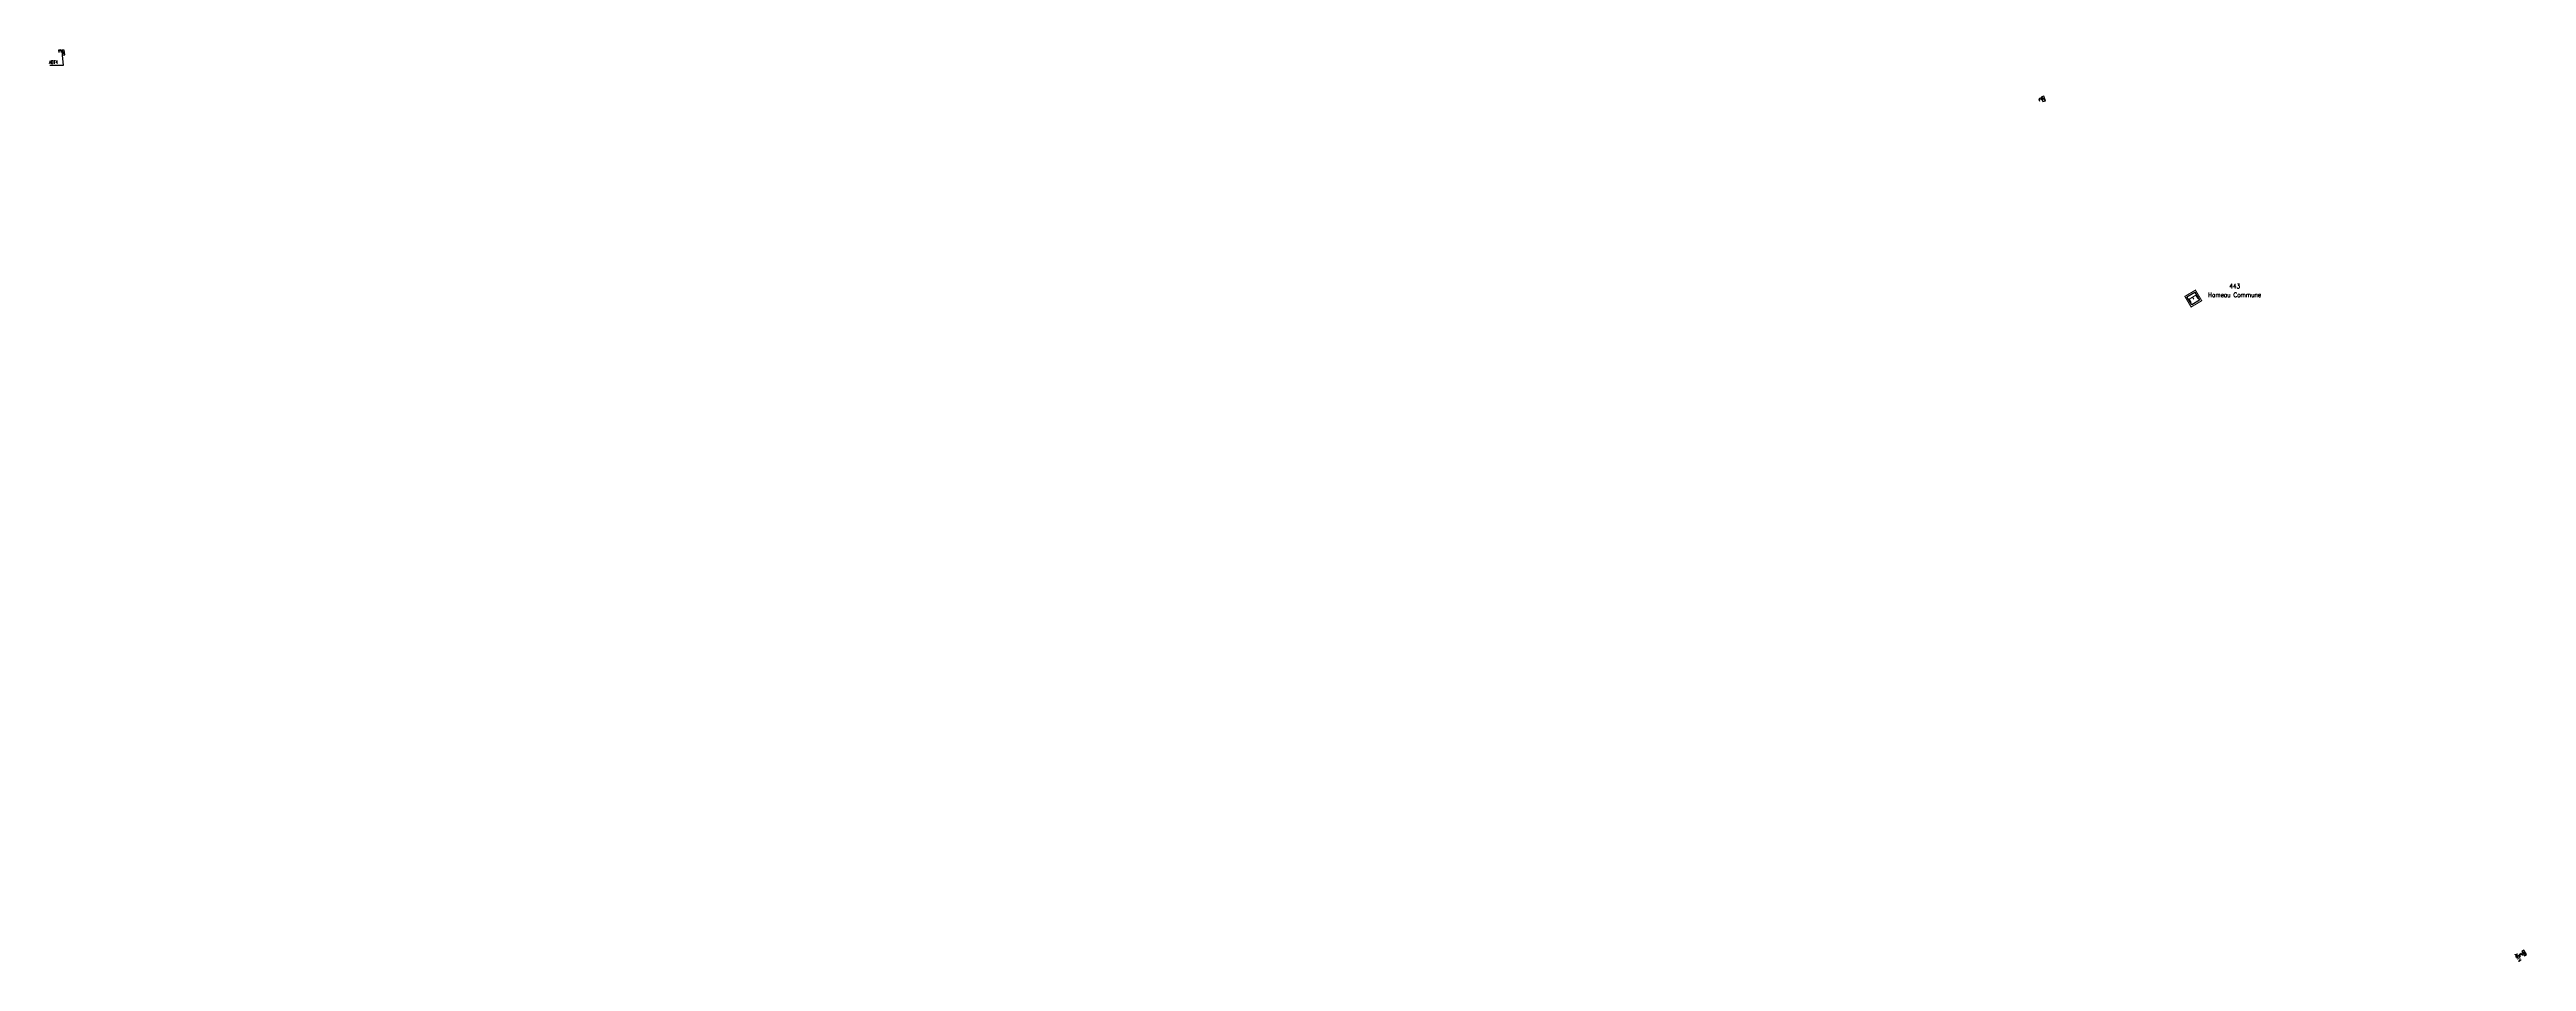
# Model space of a CAD drawing. Header units: millimetres. Extents: x 149190 to 149995, y 138063 to 138359.
import ezdxf
from ezdxf.enums import TextEntityAlignment as Align

# ---------------------------------------------------------------- set-up
doc = ezdxf.new("R2010")
doc.units = ezdxf.units.MM
doc.layers.get('0').update_dxf_attribs({"linetype": 'CONTINUOUS'})
doc.layers.add('M_200', color=7, linetype='CONTINUOUS')
doc.layers.add('W0430', color=7, linetype='CONTINUOUS')
doc.styles.add('M_ROMANS', font='ROMANS.shx', dxfattribs={"width": 0.75})
doc.styles.get("Standard").update_dxf_attribs({"font": 'romans.shx', "width": 0.85})
doc.dimstyles.get("Standard").update_dxf_attribs({"dimtxt": 1.5, "dimasz": 1.2, "dimexe": 0.625, "dimexo": 0.625, "dimgap": 0.25, "dimtad": 1, "dimdec": 1, "dimzin": 0, "dimdsep": 46, "dimtxsty": 'Standard', "dimcen": -0.5, "dimadec": 0, "dimazin": 0, "dimtfac": 1, "dimtdec": 1, "dimtmove": 0, "dimatfit": 3, "dimfxl": 0, "dimtolj": 1, "dimtzin": 0, "dimarcsym": 0})

# ---------------------------------------------------------------- blocks, each defined once
blk = doc.blocks.new('M_200_59')
at = {"layer": 'M_200', "color": 0, "linetype": 'Continuous', "const_width": 0.35, "flags": 128}
blk.add_lwpolyline([(4, 4), (4, 0), (0, 0), (0, 4)], close=True, dxfattribs=at)
at = {"layer": 'M_200', "color": 0, "linetype": 'Continuous'}
blk.add_lwpolyline([(0.5, 3.5), (3.5, 3.5), (3.5, 0.5), (0.5, 0.5)], close=True, dxfattribs=at)
at = {"layer": 'M_200', "insert": (2, 2), "char_height": 2.5, "width": 4, "attachment_point": 5}
blk.add_mtext('E', dxfattribs=at)
at = {"layer": 'M_200', "color": 0, "linetype": 'Continuous', "width": 0.85}
for tag, p in [('NUM', (2, 17.06)), ('NOM', (2, 10.65))]:
    blk.add_attdef(tag, text='', height=4, dxfattribs=at).set_placement(p, align=Align.MIDDLE)
at = {"layer": 'M_200', "color": 0, "linetype": 'Continuous', "style": 'M_ROMANS', "width": 0.75, "flags": 3}
for tag, p in [('DEF_COUP', (1.87, -5.49)), ('DEF_TYPE', (1.87, -7.99)), ('DEF_LEG', (1.87, -2.99))]:
    blk.add_attdef(tag, text='', height=1.2, dxfattribs=at).set_placement(p, align=Align.MIDDLE)
blk = doc.blocks.new('*U2')
at = {"flags": 128}
for points in [[(0.8, 0.8), (-0.8, 0.8)], [(-0.8, 0.8), (-0.8, 0)], [(0.8, 0.8), (-0.8, 0)], [(-0.8, 0), (0.8, 0)], [(0.8, 0), (0.8, 0.8)], [(-0.47, -0.28), (0.33, -0.28)], [(-0.47, -0.28), (-0.47, -1.08)], [(-0.47, -0.68), (-0.07, -0.68)], [(-0.47, -1.08), (0.33, -1.08)]]:
    blk.add_lwpolyline(points, dxfattribs=at)
blk = doc.blocks.new('*U3')
at = {"flags": 128}
for points in [[(0.8, 0.8), (-0.8, 0.8)], [(-0.8, 0.8), (-0.8, 0)], [(0.8, 0.8), (-0.8, 0)], [(-0.8, 0), (0.8, 0)], [(0.8, 0), (0.8, 0.8)], [(-0.94, -0.26), (-0.14, -0.26)], [(-0.94, -0.26), (-0.94, -1.06)], [(-0.94, -0.66), (-0.54, -0.66)], [(-0.94, -1.06), (-0.14, -1.06)]]:
    blk.add_lwpolyline(points, dxfattribs=at)
blk = doc.blocks.new('*U4')
at = {"flags": 128}
for points in [[(0.8, 0.8), (-0.8, 0.8)], [(-0.8, 0.8), (-0.8, 0)], [(0.8, 0.8), (-0.8, 0)], [(-0.8, 0), (0.8, 0)], [(0.39, 2.11), (-0.41, 2.09)], [(0.41, 1.31), (-0.39, 1.29)], [(0.4, 1.71), (0, 1.7)], [(0.41, 1.31), (0.39, 2.11)], [(0.8, 0), (0.8, 0.8)]]:
    blk.add_lwpolyline(points, dxfattribs=at)

msp = doc.modelspace()

# ---------------------------------------------------------------- block references
at = {"layer": 'M_200'}
ref = msp.add_blockref('M_200_59', (149883.92, 138279.19), dxfattribs=dict(at, rotation=300.66182700725))
ref.add_attrib('NUM', '443', dxfattribs={"color": 0, "linetype": 'Continuous', "height": 1.5, "width": 0.85}).set_placement((149900.14, 138282.56), align=Align.MIDDLE)
ref.add_attrib('NOM', 'Hameau Commune', dxfattribs={"color": 0, "linetype": 'Continuous', "height": 1.5, "width": 0.85}).set_placement((149900.1, 138279.71), align=Align.MIDDLE)
at = {"layer": 'W0430'}
for name, p, rotation in [('*U3', (149193.58, 138358.4), 275.4384331466853), ('*U2', (149837.55, 138343.32), 287.1509615717088), ('*U4', (149994.6, 138065.99), 120.7022395945984)]:
    msp.add_blockref(name, p, dxfattribs=dict(at, rotation=rotation))

# ---------------------------------------------------------------- texts
at = {"layer": 'W0430', "color": 252, "linetype": 'Continuous', "insert": (149192.22, 138354.83), "char_height": 1, "attachment_point": 9}
msp.add_mtext('\\A1;ABT4', dxfattribs=at)
at = {"layer": 'W0430', "linetype": 'Continuous', "insert": (149992.55, 138062.84), "char_height": 1, "attachment_point": 9, "rotation": 300.65858}
msp.add_mtext('ABT4', dxfattribs=at)

# ---------------------------------------------------------------- leaders
at = {"layer": 'W0430', "color": 252, "linetype": 'Continuous', "annotation_type": 0, "has_hookline": 1, "hookline_direction": 1, "text_width": 2.91}
msp.add_leader([(149193.66, 138357.61), (149193.93, 138354.22), (149192.73, 138354.22)], dimstyle='Standard', override={"dimgap": 0.25, "dimtad": 1}, dxfattribs=at)

doc.saveas('drawing.dxf')
